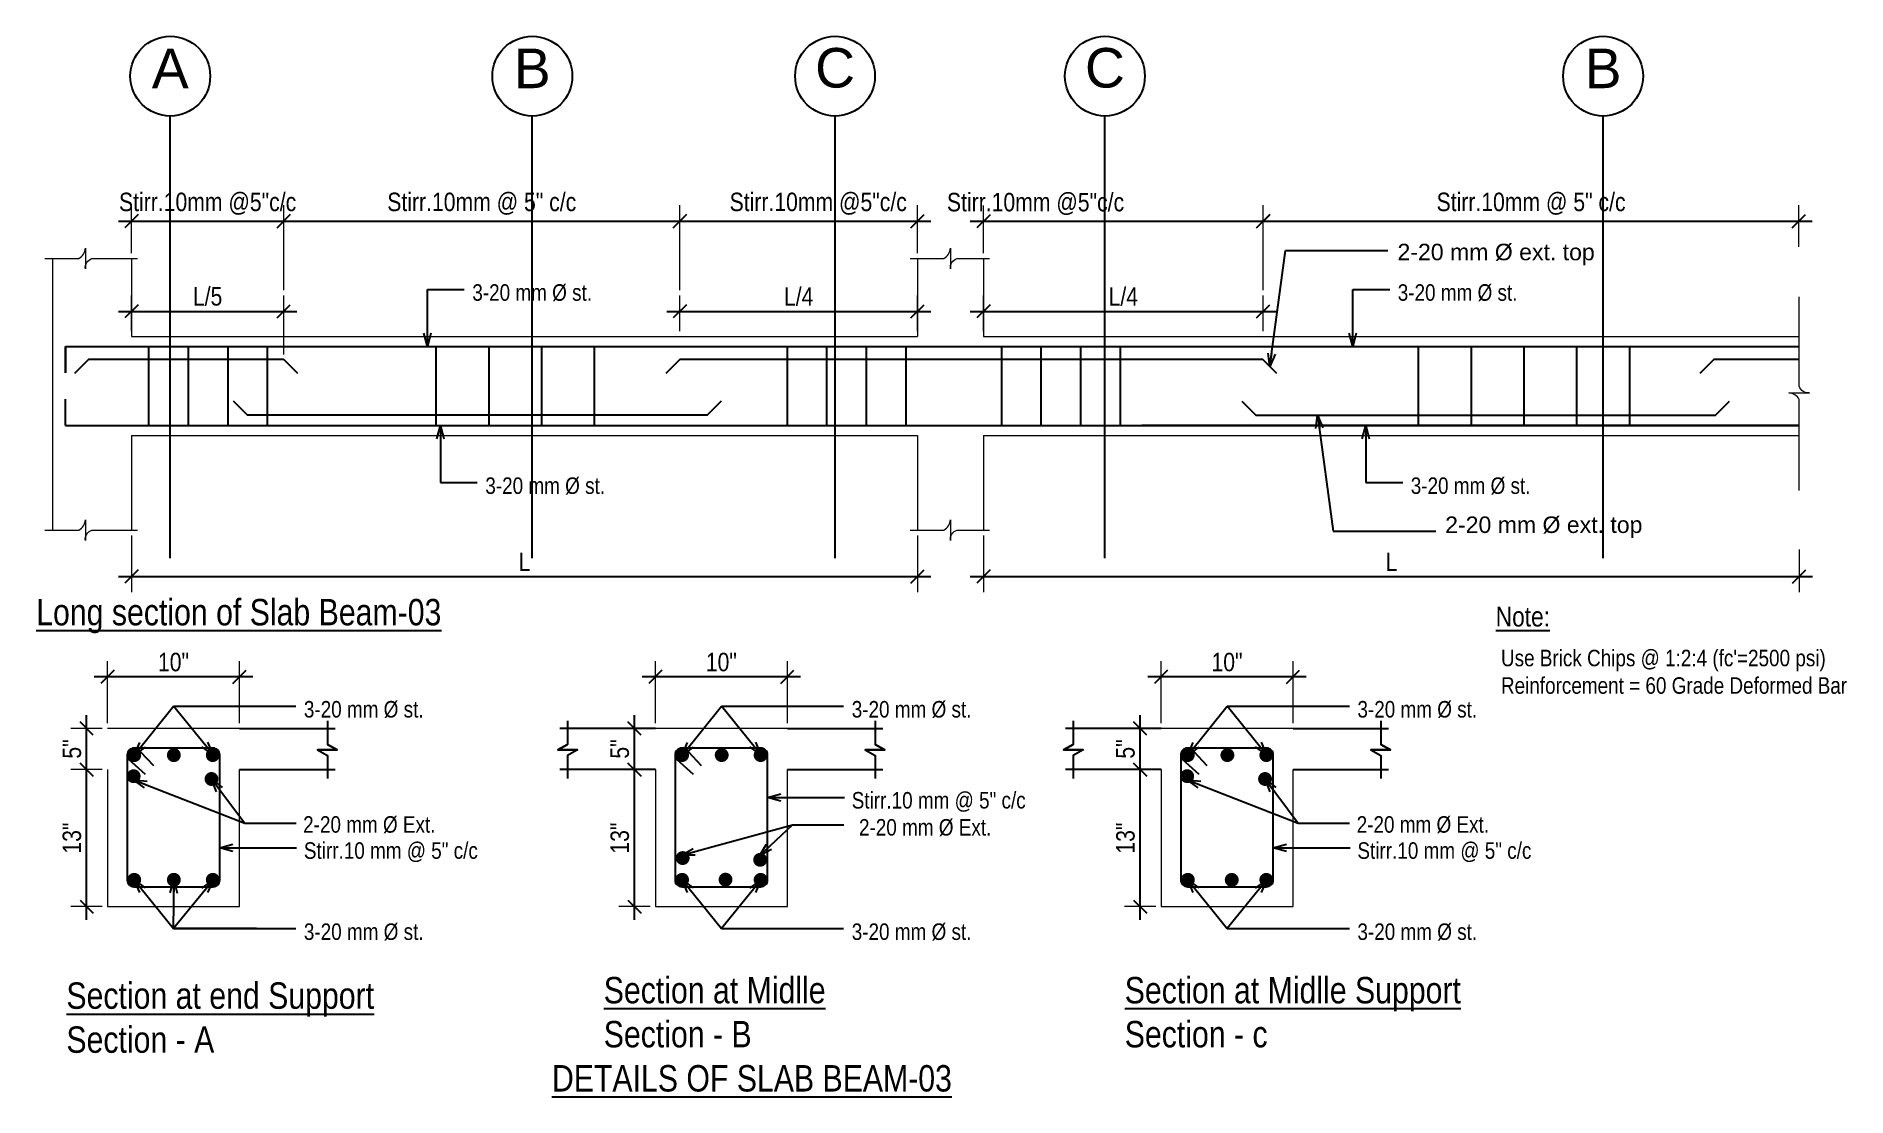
# Model space of a CAD drawing. Header units: inches. Extents: x -4010 to 65129, y -40138 to -1318.
# Drawn here: x 48578 to 48852.3, y -39686.4 to -39525.7 of the extents above; entities that cross this region are included whole.
import ezdxf

# ---------------------------------------------------------------- set-up
doc = ezdxf.new("R2010")
doc.units = ezdxf.units.IN
doc.header["$MEASUREMENT"] = 0
doc.header["$PDMODE"] = 99
for name, color, linetype in [('1-COMON', 23, 'Continuous'), ('Hatch', 3, 'Continuous'), ('Rod', 1, 'Continuous'), ('TEX', 7, 'Continuous')]:
    doc.layers.add(name, color=color, linetype=linetype)
doc.layers.add('DIM', color=7, linetype='Continuous', lineweight=15)
doc.layers.add('LINE', color=8, linetype='Continuous', lineweight=13)
doc.styles.add('R', font='arial.ttf')
doc.styles.get("Standard").update_dxf_attribs({"font": 'ARIALN.TTF'})
doc.styles.add('style0', font='swissel.ttf')
doc.dimstyles.new('_30', dxfattribs={"dimscale": 0.4, "dimtxt": 7, "dimasz": 5, "dimexe": 6, "dimexo": 2, "dimgap": 2, "dimtad": 1, "dimdec": 0, "dimzin": 3, "dimdsep": 46, "dimlunit": 3, "dimtxsty": 'Standard', "dimblk": 'OBLIQUE', "dimcen": 0, "dimdle": 5, "dimclrt": 7, "dimazin": 0, "dimtfac": 0.0375, "dimtdec": 0, "dimtofl": 0, "dimtmove": 0, "dimatfit": 3, "dimldrblk": 'OPEN30', "dimfxl": 6, "dimtvp": 0.8, "dimtolj": 1, "dimtzin": 0, "dimlwe": -1, "dimarcsym": 0})

msp = doc.modelspace()

# ---------------------------------------------------------------- texts
at = {"layer": 'TEX'}
for s, insert, char_height, attachment_point, style in [('A', (48598.299, -39533.575), 6, 8, 'R'), ('B', (48653.153, -39533.575), 6, 8, 'R'), ('C', (48699.031, -39533.575), 6, 8, 'R'), ('C', (48739.922, -39533.575), 6, 8, 'R'), ('B', (48815.405, -39533.575), 6, 8, 'R'), ('2-20 mm %%C ext. top', (48784.25, -39560.406), 2.5, 7, 'style0'), ('{\\fArial Narrow|b0|i0|c0|p34;3-20 mm %%C st.}', (48644.068, -39565.882), 2.5, 7, 'style0'), ('{\\fArial Narrow|b0|i0|c0|p34;3-20 mm %%C st.}', (48784.288, -39565.882), 2.5, 7, 'style0'), ('{\\fArial Narrow|b0|i0|c0|p34;3-20 mm %%C st.}', (48646.038, -39595.15), 2.5, 7, 'style0'), ('{\\fArial Narrow|b0|i0|c0|p34;3-20 mm %%C st.}', (48786.258, -39595.15), 2.5, 7, 'style0'), ('2-20 mm %%C ext. top', (48791.477, -39598.475), 2.5, 1, 'style0'), ("{\\fArial Narrow|b0|i0|c0|p34;Use Brick Chips @ 1:2:4 (fc'=2500 psi)\\PReinforcement = 60 Grade Deformed Bar}", (48799.928, -39625.374), 2.5, 7, 'style0'), ('{\\fArial Narrow|b0|i0|c0|p34;3-20 mm %%C st.}', (48618.544, -39629.031), 2.5, 7, 'style0'), ('{\\fArial Narrow|b0|i0|c0|p34;3-20 mm %%C st.}', (48701.556, -39629.031), 2.5, 7, 'style0'), ('{\\fArial Narrow|b0|i0|c0|p34;3-20 mm %%C st.}', (48778.179, -39629.031), 2.5, 7, 'style0'), ('{\\fArial Narrow|b0|i0|c0|p34;Stirr.10 mm @ 5" c/c}', (48701.556, -39643.231), 2.5, 7, 'style0'), ('{\\fArial Narrow|b0|i0|c0|p34;2-20 mm %%C Ext.}', (48618.434, -39646.484), 2.5, 7, 'style0'), ('{\\fArial Narrow|b0|i0|c0|p34;2-20 mm %%C Ext.}', (48702.656, -39646.919), 2.5, 7, 'style0'), ('{\\fArial Narrow|b0|i0|c0|p34;2-20 mm %%C Ext.}', (48778.068, -39646.484), 2.5, 7, 'style0'), ('{\\fArial Narrow|b0|i0|c0|p34;Stirr.10 mm @ 5" c/c}', (48618.544, -39650.849), 2.5, 7, 'style0'), ('{\\fArial Narrow|b0|i0|c0|p34;Stirr.10 mm @ 5" c/c}', (48778.179, -39650.849), 2.5, 7, 'style0'), ('{\\fArial Narrow|b0|i0|c0|p34;3-20 mm %%C st.}', (48618.544, -39662.735), 2.5, 7, 'style0'), ('{\\fArial Narrow|b0|i0|c0|p34;3-20 mm %%C st.}', (48701.556, -39662.735), 2.5, 7, 'style0'), ('{\\fArial Narrow|b0|i0|c0|p34;3-20 mm %%C st.}', (48778.179, -39662.735), 2.5, 7, 'style0')]:
    msp.add_mtext(s, dxfattribs=dict(at, insert=insert, char_height=char_height, attachment_point=attachment_point, style=style))
for s, insert, char_height, attachment_point in [('{\\LLong section of Slab Beam-03 }', (48577.989, -39610.973), 3.9998, 1), ('{\\LNote:}', (48799.139, -39615.187), 3, 7), ('{\\LSection at end Support \\P}Section - A', (48582.563, -39669.076), 3.9998, 1), ('{\\LSection at Midlle\\P}Section - B', (48663.98, -39668.252), 3.9998, 1), ('{\\LSection at Midlle} {\\LSupport\\P\\fArial Narrow|b0|i0|c0|p34;\\lSection - }c', (48742.922, -39668.252), 3.9998, 1), ('{\\LDETAILS OF SLAB BEAM-03}', (48656.136, -39681.609), 3.9998, 1)]:
    msp.add_mtext(s, dxfattribs=dict(at, insert=insert, char_height=char_height, attachment_point=attachment_point))

# ---------------------------------------------------------------- blocks, each defined once
blk = doc.blocks.new('_Oblique')
at = {"color": 0, "linetype": 'ByBlock', "lineweight": -2}
blk.add_line((-0.5, -0.5), (0.5, 0.5), dxfattribs=at)
blk = doc.blocks.new('_Open30')
at = {"color": 0, "linetype": 'ByBlock', "lineweight": -2}
for p, q in [((-1, 0.27), (0, 0)), ((0, 0), (-1, -0.27)), ((0, 0), (-1, 0))]:
    blk.add_line(p, q, dxfattribs=at)
blk = doc.blocks.new('*D1492')
at = {"layer": 'Defpoints', "color": 0}
for p in [(48845.06, -39553.72), (48845.06, -39558.43), (48763.91, -39565)]:
    blk.add_point(p, dxfattribs=at)
at = {"layer": 'DIM', "color": 0}
for p, q in [((48763.91, -39564.2), (48763.91, -39551.32)), ((48845.06, -39557.63), (48845.06, -39551.32))]:
    blk.add_line(p, q, dxfattribs=at)
at = {"layer": 'DIM', "color": 0, "lineweight": -2}
blk.add_line((48761.91, -39553.72), (48847.06, -39553.72), dxfattribs=at)
at = {"layer": 'DIM', "color": 0, "lineweight": -2, "xscale": 2, "yscale": 2, "zscale": 2, "rotation": 180}
blk.add_blockref('_Oblique', (48763.91, -39553.72), dxfattribs=at)
at = {"layer": 'DIM', "color": 0, "lineweight": -2, "xscale": 2, "yscale": 2, "zscale": 2}
blk.add_blockref('_Oblique', (48845.06, -39553.72), dxfattribs=at)
at = {"layer": 'DIM', "color": 7, "insert": (48804.49, -39551.09), "char_height": 2.8, "attachment_point": 5}
blk.add_mtext('\\A1;Stirr.10mm @ 5" c/c', dxfattribs=at)
blk = doc.blocks.new('*D1493')
at = {"layer": 'Defpoints', "color": 0}
for p in [(48711.52, -39553.72), (48711.52, -39559.38), (48675.52, -39565)]:
    blk.add_point(p, dxfattribs=at)
at = {"layer": 'DIM', "color": 0}
for p, q in [((48675.52, -39564.2), (48675.52, -39551.32)), ((48711.52, -39558.58), (48711.52, -39551.32))]:
    blk.add_line(p, q, dxfattribs=at)
at = {"layer": 'DIM', "color": 0, "lineweight": -2}
blk.add_line((48673.52, -39553.72), (48713.52, -39553.72), dxfattribs=at)
at = {"layer": 'DIM', "color": 0, "lineweight": -2, "xscale": 2, "yscale": 2, "zscale": 2, "rotation": 180}
blk.add_blockref('_Oblique', (48675.52, -39553.72), dxfattribs=at)
at = {"layer": 'DIM', "color": 0, "lineweight": -2, "xscale": 2, "yscale": 2, "zscale": 2}
blk.add_blockref('_Oblique', (48711.52, -39553.72), dxfattribs=at)
at = {"layer": 'DIM', "color": 7, "insert": (48696.48, -39551.09), "char_height": 2.8, "attachment_point": 5}
blk.add_mtext('\\A1;{\\C7;Stirr.10mm @5"c/c}', dxfattribs=at)
blk = doc.blocks.new('*D1494')
at = {"layer": 'Defpoints', "color": 0}
for p in [(48711.52, -39567.4), (48675.52, -39571.21), (48711.52, -39571.21)]:
    blk.add_point(p, dxfattribs=at)
at = {"layer": 'DIM', "color": 0}
for p, q in [((48675.52, -39570.41), (48675.52, -39565)), ((48711.52, -39570.41), (48711.52, -39565))]:
    blk.add_line(p, q, dxfattribs=at)
at = {"layer": 'DIM', "color": 0, "lineweight": -2}
blk.add_line((48673.52, -39567.4), (48713.52, -39567.4), dxfattribs=at)
at = {"layer": 'DIM', "color": 0, "lineweight": -2, "xscale": 2, "yscale": 2, "zscale": 2, "rotation": 180}
blk.add_blockref('_Oblique', (48675.52, -39567.4), dxfattribs=at)
at = {"layer": 'DIM', "color": 0, "lineweight": -2, "xscale": 2, "yscale": 2, "zscale": 2}
blk.add_blockref('_Oblique', (48711.52, -39567.4), dxfattribs=at)
at = {"layer": 'DIM', "color": 7, "insert": (48693.52, -39565.15), "char_height": 2.8, "attachment_point": 5}
blk.add_mtext('\\A1;{\\C7;L/4}', dxfattribs=at)
blk = doc.blocks.new('*D1495')
at = {"layer": 'Defpoints', "color": 0}
for p in [(48675.52, -39553.72), (48615.49, -39564.99), (48675.52, -39565)]:
    blk.add_point(p, dxfattribs=at)
at = {"layer": 'DIM', "color": 0}
for p, q in [((48615.49, -39564.19), (48615.49, -39551.32)), ((48675.52, -39564.2), (48675.52, -39551.32))]:
    blk.add_line(p, q, dxfattribs=at)
at = {"layer": 'DIM', "color": 0, "lineweight": -2}
blk.add_line((48613.49, -39553.72), (48677.52, -39553.72), dxfattribs=at)
at = {"layer": 'DIM', "color": 0, "lineweight": -2, "xscale": 2, "yscale": 2, "zscale": 2, "rotation": 180}
blk.add_blockref('_Oblique', (48615.49, -39553.72), dxfattribs=at)
at = {"layer": 'DIM', "color": 0, "lineweight": -2, "xscale": 2, "yscale": 2, "zscale": 2}
blk.add_blockref('_Oblique', (48675.52, -39553.72), dxfattribs=at)
at = {"layer": 'DIM', "color": 7, "insert": (48645.5, -39551.09), "char_height": 2.8, "attachment_point": 5}
blk.add_mtext('\\A1;Stirr.10mm @ 5" c/c', dxfattribs=at)
blk = doc.blocks.new('*D1496')
at = {"layer": 'Defpoints', "color": 0}
for p in [(48615.49, -39553.72), (48592.44, -39559.38), (48615.49, -39564.99)]:
    blk.add_point(p, dxfattribs=at)
at = {"layer": 'DIM', "color": 0}
for p, q in [((48592.44, -39558.58), (48592.44, -39551.32)), ((48615.49, -39564.19), (48615.49, -39551.32))]:
    blk.add_line(p, q, dxfattribs=at)
at = {"layer": 'DIM', "color": 0, "lineweight": -2}
blk.add_line((48590.44, -39553.72), (48617.49, -39553.72), dxfattribs=at)
at = {"layer": 'DIM', "color": 0, "lineweight": -2, "xscale": 2, "yscale": 2, "zscale": 2, "rotation": 180}
blk.add_blockref('_Oblique', (48592.44, -39553.72), dxfattribs=at)
at = {"layer": 'DIM', "color": 0, "lineweight": -2, "xscale": 2, "yscale": 2, "zscale": 2}
blk.add_blockref('_Oblique', (48615.49, -39553.72), dxfattribs=at)
at = {"layer": 'DIM', "color": 7, "insert": (48603.96, -39551.09), "char_height": 2.8, "attachment_point": 5}
blk.add_mtext('\\A1;{\\C7;Stirr.10mm @5"c/c}', dxfattribs=at)
blk = doc.blocks.new('*D1497')
at = {"layer": 'Defpoints', "color": 0}
for p in [(48763.91, -39553.75), (48721.52, -39559.38), (48763.91, -39565)]:
    blk.add_point(p, dxfattribs=at)
at = {"layer": 'DIM', "color": 0}
for p, q in [((48721.52, -39558.58), (48721.52, -39551.35)), ((48763.91, -39564.2), (48763.91, -39551.35))]:
    blk.add_line(p, q, dxfattribs=at)
at = {"layer": 'DIM', "color": 0, "lineweight": -2}
blk.add_line((48719.52, -39553.75), (48765.91, -39553.75), dxfattribs=at)
at = {"layer": 'DIM', "color": 0, "lineweight": -2, "xscale": 2, "yscale": 2, "zscale": 2, "rotation": 180}
blk.add_blockref('_Oblique', (48721.52, -39553.75), dxfattribs=at)
at = {"layer": 'DIM', "color": 0, "lineweight": -2, "xscale": 2, "yscale": 2, "zscale": 2}
blk.add_blockref('_Oblique', (48763.91, -39553.75), dxfattribs=at)
at = {"layer": 'DIM', "color": 7, "insert": (48729.41, -39551.12), "char_height": 2.8, "attachment_point": 5}
blk.add_mtext('\\A1;{\\C7;Stirr.10mm @5"c/c}', dxfattribs=at)
blk = doc.blocks.new('*D1498')
at = {"layer": 'Defpoints', "color": 0}
for p in [(48763.91, -39567.4), (48721.52, -39571.21), (48763.91, -39571.21)]:
    blk.add_point(p, dxfattribs=at)
at = {"layer": 'DIM', "color": 0}
for p, q in [((48721.52, -39570.41), (48721.52, -39565)), ((48763.91, -39570.41), (48763.91, -39565))]:
    blk.add_line(p, q, dxfattribs=at)
at = {"layer": 'DIM', "color": 0, "lineweight": -2}
blk.add_line((48719.52, -39567.4), (48765.91, -39567.4), dxfattribs=at)
at = {"layer": 'DIM', "color": 0, "lineweight": -2, "xscale": 2, "yscale": 2, "zscale": 2, "rotation": 180}
blk.add_blockref('_Oblique', (48721.52, -39567.4), dxfattribs=at)
at = {"layer": 'DIM', "color": 0, "lineweight": -2, "xscale": 2, "yscale": 2, "zscale": 2}
blk.add_blockref('_Oblique', (48763.91, -39567.4), dxfattribs=at)
at = {"layer": 'DIM', "color": 7, "insert": (48742.71, -39565.15), "char_height": 2.8, "attachment_point": 5}
blk.add_mtext('\\A1;{\\C7;L/4}', dxfattribs=at)
blk = doc.blocks.new('*D1499')
at = {"layer": 'Defpoints', "color": 0}
for p in [(48671.8, -39622.78), (48671.8, -39630.59), (48691.8, -39630.59)]:
    blk.add_point(p, dxfattribs=at)
at = {"layer": 'DIM', "color": 0, "lineweight": -2}
blk.add_line((48693.8, -39622.78), (48669.8, -39622.78), dxfattribs=at)
at = {"layer": 'DIM', "color": 0}
for p, q in [((48671.8, -39629.79), (48671.8, -39620.38)), ((48691.8, -39629.79), (48691.8, -39620.38))]:
    blk.add_line(p, q, dxfattribs=at)
at = {"layer": 'DIM', "color": 0, "lineweight": -2, "xscale": 2, "yscale": 2, "zscale": 2, "rotation": 180}
blk.add_blockref('_Oblique', (48671.8, -39622.78), dxfattribs=at)
at = {"layer": 'DIM', "color": 0, "lineweight": -2, "xscale": 2, "yscale": 2, "zscale": 2}
blk.add_blockref('_Oblique', (48691.8, -39622.78), dxfattribs=at)
at = {"layer": 'DIM', "color": 7, "insert": (48681.8, -39620.55), "char_height": 2.8, "attachment_point": 5}
blk.add_mtext('\\A1;{\\C7;10"}', dxfattribs=at)
blk = doc.blocks.new('*D1500')
at = {"layer": 'Defpoints', "color": 0}
for p in [(48588.79, -39622.78), (48588.79, -39630.59), (48608.79, -39630.59)]:
    blk.add_point(p, dxfattribs=at)
at = {"layer": 'DIM', "color": 0, "lineweight": -2}
blk.add_line((48610.79, -39622.78), (48586.79, -39622.78), dxfattribs=at)
at = {"layer": 'DIM', "color": 0}
for p, q in [((48588.79, -39629.79), (48588.79, -39620.38)), ((48608.79, -39629.79), (48608.79, -39620.38))]:
    blk.add_line(p, q, dxfattribs=at)
at = {"layer": 'DIM', "color": 0, "lineweight": -2, "xscale": 2, "yscale": 2, "zscale": 2, "rotation": 180}
blk.add_blockref('_Oblique', (48588.79, -39622.78), dxfattribs=at)
at = {"layer": 'DIM', "color": 0, "lineweight": -2, "xscale": 2, "yscale": 2, "zscale": 2}
blk.add_blockref('_Oblique', (48608.79, -39622.78), dxfattribs=at)
at = {"layer": 'DIM', "color": 7, "insert": (48598.79, -39620.55), "char_height": 2.8, "attachment_point": 5}
blk.add_mtext('\\A1;{\\C7;10"}', dxfattribs=at)
blk = doc.blocks.new('*D1501')
at = {"layer": 'Defpoints', "color": 0}
for p in [(48592.44, -39600.54), (48711.52, -39600.54), (48711.52, -39607.56)]:
    blk.add_point(p, dxfattribs=at)
at = {"layer": 'DIM', "color": 0}
for p, q in [((48592.44, -39601.34), (48592.44, -39609.96)), ((48711.52, -39601.34), (48711.52, -39609.96))]:
    blk.add_line(p, q, dxfattribs=at)
at = {"layer": 'DIM', "color": 0, "lineweight": -2}
blk.add_line((48590.44, -39607.56), (48713.52, -39607.56), dxfattribs=at)
at = {"layer": 'DIM', "color": 0, "lineweight": -2, "xscale": 2, "yscale": 2, "zscale": 2, "rotation": 180}
blk.add_blockref('_Oblique', (48592.44, -39607.56), dxfattribs=at)
at = {"layer": 'DIM', "color": 0, "lineweight": -2, "xscale": 2, "yscale": 2, "zscale": 2}
blk.add_blockref('_Oblique', (48711.52, -39607.56), dxfattribs=at)
at = {"layer": 'DIM', "color": 7, "insert": (48651.98, -39605.36), "char_height": 2.8, "attachment_point": 5}
blk.add_mtext('\\A1;{\\C7;L}', dxfattribs=at)
blk = doc.blocks.new('*D1502')
at = {"layer": 'Defpoints', "color": 0}
for p in [(48721.52, -39600.54), (48845.12, -39602.66), (48845.12, -39607.56)]:
    blk.add_point(p, dxfattribs=at)
at = {"layer": 'DIM', "color": 0}
for p, q in [((48721.52, -39601.34), (48721.52, -39609.96)), ((48845.12, -39603.46), (48845.12, -39609.96))]:
    blk.add_line(p, q, dxfattribs=at)
at = {"layer": 'DIM', "color": 0, "lineweight": -2}
blk.add_line((48719.52, -39607.56), (48847.12, -39607.56), dxfattribs=at)
at = {"layer": 'DIM', "color": 0, "lineweight": -2, "xscale": 2, "yscale": 2, "zscale": 2, "rotation": 180}
blk.add_blockref('_Oblique', (48721.52, -39607.56), dxfattribs=at)
at = {"layer": 'DIM', "color": 0, "lineweight": -2, "xscale": 2, "yscale": 2, "zscale": 2}
blk.add_blockref('_Oblique', (48845.12, -39607.56), dxfattribs=at)
at = {"layer": 'DIM', "color": 7, "insert": (48783.32, -39605.36), "char_height": 2.8, "attachment_point": 5}
blk.add_mtext('\\A1;{\\C7;L}', dxfattribs=at)
blk = doc.blocks.new('*D1503')
at = {"layer": 'Defpoints', "color": 0}
for p in [(48615.49, -39567.39), (48592.44, -39571.21), (48615.49, -39574.71)]:
    blk.add_point(p, dxfattribs=at)
at = {"layer": 'DIM', "color": 0}
for p, q in [((48592.44, -39570.41), (48592.44, -39564.99)), ((48615.49, -39573.91), (48615.49, -39564.99))]:
    blk.add_line(p, q, dxfattribs=at)
at = {"layer": 'DIM', "color": 0, "lineweight": -2}
blk.add_line((48590.44, -39567.39), (48617.49, -39567.39), dxfattribs=at)
at = {"layer": 'DIM', "color": 0, "lineweight": -2, "xscale": 2, "yscale": 2, "zscale": 2, "rotation": 180}
blk.add_blockref('_Oblique', (48592.44, -39567.39), dxfattribs=at)
at = {"layer": 'DIM', "color": 0, "lineweight": -2, "xscale": 2, "yscale": 2, "zscale": 2}
blk.add_blockref('_Oblique', (48615.49, -39567.39), dxfattribs=at)
at = {"layer": 'DIM', "color": 7, "insert": (48603.96, -39565.14), "char_height": 2.8, "attachment_point": 5}
blk.add_mtext('\\A1;{\\C7;L/5}', dxfattribs=at)
blk = doc.blocks.new('*D1504')
at = {"layer": 'Defpoints', "color": 0}
for p in [(48585.63, -39636.84), (48588.79, -39636.84), (48588.79, -39657.59)]:
    blk.add_point(p, dxfattribs=at)
at = {"layer": 'DIM', "color": 0, "lineweight": -2}
blk.add_line((48585.63, -39659.59), (48585.63, -39634.84), dxfattribs=at)
at = {"layer": 'DIM', "color": 0}
for p, q in [((48587.99, -39636.84), (48583.23, -39636.84)), ((48587.99, -39657.59), (48583.23, -39657.59))]:
    blk.add_line(p, q, dxfattribs=at)
at = {"layer": 'DIM', "color": 0, "lineweight": -2, "xscale": 2, "yscale": 2, "zscale": 2}
for p, rotation in [((48585.63, -39636.84), 90), ((48585.63, -39657.59), 270)]:
    blk.add_blockref('_Oblique', p, dxfattribs=dict(at, rotation=rotation))
at = {"layer": 'DIM', "color": 7, "insert": (48583.4, -39647.21), "char_height": 2.8, "attachment_point": 5, "rotation": 90}
blk.add_mtext('\\A1;13"', dxfattribs=at)
blk = doc.blocks.new('*D1505')
at = {"layer": 'Defpoints', "color": 0}
for p in [(48585.63, -39630.59), (48588.79, -39630.59), (48588.79, -39636.84)]:
    blk.add_point(p, dxfattribs=at)
at = {"layer": 'DIM', "color": 0}
for p, q in [((48587.99, -39630.59), (48583.23, -39630.59)), ((48587.99, -39636.84), (48583.23, -39636.84))]:
    blk.add_line(p, q, dxfattribs=at)
at = {"layer": 'DIM', "color": 0, "lineweight": -2}
blk.add_line((48585.63, -39638.84), (48585.63, -39628.59), dxfattribs=at)
at = {"layer": 'DIM', "color": 0, "lineweight": -2, "xscale": 2, "yscale": 2, "zscale": 2}
for p, rotation in [((48585.63, -39630.59), 90), ((48585.63, -39636.84), 270)]:
    blk.add_blockref('_Oblique', p, dxfattribs=dict(at, rotation=rotation))
at = {"layer": 'DIM', "color": 7, "insert": (48583.41, -39633.71), "char_height": 2.8, "attachment_point": 5, "rotation": 90}
blk.add_mtext('\\A1;{\\C7;5"}', dxfattribs=at)
blk = doc.blocks.new('*D1506')
at = {"layer": 'Defpoints', "color": 0}
for p in [(48668.65, -39636.84), (48671.8, -39636.84), (48671.8, -39657.59)]:
    blk.add_point(p, dxfattribs=at)
at = {"layer": 'DIM', "color": 0, "lineweight": -2}
blk.add_line((48668.65, -39659.59), (48668.65, -39634.84), dxfattribs=at)
at = {"layer": 'DIM', "color": 0}
for p, q in [((48671, -39636.84), (48666.25, -39636.84)), ((48671, -39657.59), (48666.25, -39657.59))]:
    blk.add_line(p, q, dxfattribs=at)
at = {"layer": 'DIM', "color": 0, "lineweight": -2, "xscale": 2, "yscale": 2, "zscale": 2}
for p, rotation in [((48668.65, -39636.84), 90), ((48668.65, -39657.59), 270)]:
    blk.add_blockref('_Oblique', p, dxfattribs=dict(at, rotation=rotation))
at = {"layer": 'DIM', "color": 7, "insert": (48666.42, -39647.21), "char_height": 2.8, "attachment_point": 5, "rotation": 90}
blk.add_mtext('\\A1;13"', dxfattribs=at)
blk = doc.blocks.new('*D1525')
at = {"layer": 'Defpoints', "color": 0}
for p in [(48668.65, -39630.59), (48671.8, -39630.59), (48671.8, -39636.84)]:
    blk.add_point(p, dxfattribs=at)
at = {"layer": 'DIM', "color": 0}
for p, q in [((48671, -39630.59), (48666.25, -39630.59)), ((48671, -39636.84), (48666.25, -39636.84))]:
    blk.add_line(p, q, dxfattribs=at)
at = {"layer": 'DIM', "color": 0, "lineweight": -2}
blk.add_line((48668.65, -39638.84), (48668.65, -39628.59), dxfattribs=at)
at = {"layer": 'DIM', "color": 0, "lineweight": -2, "xscale": 2, "yscale": 2, "zscale": 2}
for p, rotation in [((48668.65, -39630.59), 90), ((48668.65, -39636.84), 270)]:
    blk.add_blockref('_Oblique', p, dxfattribs=dict(at, rotation=rotation))
at = {"layer": 'DIM', "color": 7, "insert": (48666.42, -39633.71), "char_height": 2.8, "attachment_point": 5, "rotation": 90}
blk.add_mtext('\\A1;{\\C7;5"}', dxfattribs=at)
blk = doc.blocks.new('*D1507')
at = {"layer": 'Defpoints', "color": 0}
for p in [(48748.42, -39622.78), (48748.42, -39630.59), (48768.42, -39630.59)]:
    blk.add_point(p, dxfattribs=at)
at = {"layer": 'DIM', "color": 0, "lineweight": -2}
blk.add_line((48770.42, -39622.78), (48746.42, -39622.78), dxfattribs=at)
at = {"layer": 'DIM', "color": 0}
for p, q in [((48748.42, -39629.79), (48748.42, -39620.38)), ((48768.42, -39629.79), (48768.42, -39620.38))]:
    blk.add_line(p, q, dxfattribs=at)
at = {"layer": 'DIM', "color": 0, "lineweight": -2, "xscale": 2, "yscale": 2, "zscale": 2, "rotation": 180}
blk.add_blockref('_Oblique', (48748.42, -39622.78), dxfattribs=at)
at = {"layer": 'DIM', "color": 0, "lineweight": -2, "xscale": 2, "yscale": 2, "zscale": 2}
blk.add_blockref('_Oblique', (48768.42, -39622.78), dxfattribs=at)
at = {"layer": 'DIM', "color": 7, "insert": (48758.42, -39620.55), "char_height": 2.8, "attachment_point": 5}
blk.add_mtext('\\A1;{\\C7;10"}', dxfattribs=at)
blk = doc.blocks.new('*D1508')
at = {"layer": 'Defpoints', "color": 0}
for p in [(48745.27, -39636.84), (48748.42, -39636.84), (48748.42, -39657.59)]:
    blk.add_point(p, dxfattribs=at)
at = {"layer": 'DIM', "color": 0, "lineweight": -2}
blk.add_line((48745.27, -39659.59), (48745.27, -39634.84), dxfattribs=at)
at = {"layer": 'DIM', "color": 0}
for p, q in [((48747.62, -39636.84), (48742.87, -39636.84)), ((48747.62, -39657.59), (48742.87, -39657.59))]:
    blk.add_line(p, q, dxfattribs=at)
at = {"layer": 'DIM', "color": 0, "lineweight": -2, "xscale": 2, "yscale": 2, "zscale": 2}
for p, rotation in [((48745.27, -39636.84), 90), ((48745.27, -39657.59), 270)]:
    blk.add_blockref('_Oblique', p, dxfattribs=dict(at, rotation=rotation))
at = {"layer": 'DIM', "color": 7, "insert": (48743.04, -39647.21), "char_height": 2.8, "attachment_point": 5, "rotation": 90}
blk.add_mtext('\\A1;13"', dxfattribs=at)
blk = doc.blocks.new('*D1526')
at = {"layer": 'Defpoints', "color": 0}
for p in [(48745.27, -39630.59), (48748.42, -39630.59), (48748.42, -39636.84)]:
    blk.add_point(p, dxfattribs=at)
at = {"layer": 'DIM', "color": 0}
for p, q in [((48747.62, -39630.59), (48742.87, -39630.59)), ((48747.62, -39636.84), (48742.87, -39636.84))]:
    blk.add_line(p, q, dxfattribs=at)
at = {"layer": 'DIM', "color": 0, "lineweight": -2}
blk.add_line((48745.27, -39638.84), (48745.27, -39628.59), dxfattribs=at)
at = {"layer": 'DIM', "color": 0, "lineweight": -2, "xscale": 2, "yscale": 2, "zscale": 2}
for p, rotation in [((48745.27, -39630.59), 90), ((48745.27, -39636.84), 270)]:
    blk.add_blockref('_Oblique', p, dxfattribs=dict(at, rotation=rotation))
at = {"layer": 'DIM', "color": 7, "insert": (48743.04, -39633.71), "char_height": 2.8, "attachment_point": 5, "rotation": 90}
blk.add_mtext('\\A1;{\\C7;5"}', dxfattribs=at)

# ---------------------------------------------------------------- dimensions: what is measured, and where the dimension line sits
at = {"layer": 'DIM'}
for base, p1, p2, angle, text, picture, middle in [((48675.516, -39553.722), (48615.487, -39564.991), (48675.516, -39564.996), 180, 'Stirr.10mm @ 5" c/c', '*D1495', (48645.501, -39551.086)), ((48845.057, -39553.722), (48763.913, -39564.996), (48845.057, -39558.426), 180, 'Stirr.10mm @ 5" c/c', '*D1492', (48804.485, -39551.086)), ((48585.634, -39630.585), (48588.79, -39636.835), (48588.79, -39630.585), 90, '{\\C7;5"}', '*D1505', (48583.41, -39633.71)), ((48668.646, -39630.585), (48671.802, -39636.835), (48671.802, -39630.585), 90, '{\\C7;5"}', '*D1525', (48666.423, -39633.71)), ((48745.269, -39630.585), (48748.425, -39636.835), (48748.425, -39630.585), 90, '{\\C7;5"}', '*D1526', (48743.045, -39633.71)), ((48585.634, -39636.835), (48588.79, -39657.585), (48588.79, -39636.835), 90, '13"', '*D1504', (48583.405, -39647.21)), ((48668.646, -39636.835), (48671.802, -39657.585), (48671.802, -39636.835), 90, '13"', '*D1506', (48666.417, -39647.21)), ((48745.269, -39636.835), (48748.425, -39657.585), (48748.425, -39636.835), 90, '13"', '*D1508', (48743.039, -39647.21))]:
    dim = msp.add_linear_dim(base=base, p1=p1, p2=p2, angle=angle, text=text, dimstyle='_30', dxfattribs=at)
    dim.commit()
    dim.dimension.update_dxf_attribs({"geometry": picture, "text_midpoint": middle})
for base, p1, p2, picture, middle in [((48615.487, -39553.722), (48592.439, -39559.38), (48615.487, -39564.991), '*D1496', (48603.963, -39553.722)), ((48711.516, -39553.722), (48675.516, -39564.996), (48711.516, -39559.38), '*D1493', (48696.48, -39553.722)), ((48763.913, -39553.753), (48721.516, -39559.38), (48763.913, -39564.996), '*D1497', (48729.413, -39553.753))]:
    dim = msp.add_linear_dim(base=base, p1=p1, p2=p2, angle=180, text='{\\C7;Stirr.10mm @5"c/c}', dimstyle='_30', dxfattribs=at)
    dim.commit()
    dim.dimension.update_dxf_attribs({"geometry": picture, "text_midpoint": middle, "dimtype": 160})
for base, p1, p2, text, picture, middle in [((48615.487, -39567.391), (48592.439, -39571.212), (48615.487, -39574.712), '{\\C7;L/5}', '*D1503', (48603.963, -39565.143)), ((48711.516, -39567.396), (48675.516, -39571.212), (48711.516, -39571.212), '{\\C7;L/4}', '*D1494', (48693.516, -39565.149)), ((48763.913, -39567.396), (48721.516, -39571.212), (48763.913, -39571.212), '{\\C7;L/4}', '*D1498', (48742.715, -39565.149)), ((48711.516, -39607.558), (48592.439, -39600.537), (48711.516, -39600.537), '{\\C7;L}', '*D1501', (48651.978, -39605.358)), ((48845.125, -39607.558), (48721.516, -39600.537), (48845.125, -39602.656), '{\\C7;L}', '*D1502', (48783.32, -39605.358)), ((48588.79, -39622.78), (48608.79, -39630.585), (48588.79, -39630.585), '{\\C7;10"}', '*D1500', (48598.79, -39620.55)), ((48671.802, -39622.78), (48691.802, -39630.585), (48671.802, -39630.585), '{\\C7;10"}', '*D1499', (48681.802, -39620.55)), ((48748.425, -39622.78), (48768.425, -39630.585), (48748.425, -39630.585), '{\\C7;10"}', '*D1507', (48758.425, -39620.55))]:
    dim = msp.add_linear_dim(base=base, p1=p1, p2=p2, text=text, dimstyle='_30', dxfattribs=at)
    dim.commit()
    dim.dimension.update_dxf_attribs({"geometry": picture, "text_midpoint": middle})

# ---------------------------------------------------------------- linework, layer by layer
at = {"layer": '1-COMON'}
for p, q in [((48608.79, -39630.585), (48623.278, -39630.585)), ((48671.802, -39630.585), (48657.315, -39630.585)), ((48691.802, -39630.585), (48706.29, -39630.585)), ((48748.425, -39630.585), (48733.937, -39630.585)), ((48768.425, -39630.585), (48782.913, -39630.585)), ((48623.572, -39633.826), (48622.108, -39633.011)), ((48657.021, -39633.826), (48658.484, -39633.011)), ((48706.584, -39633.826), (48705.121, -39633.011)), ((48733.643, -39633.826), (48735.107, -39633.011)), ((48783.206, -39633.826), (48781.743, -39633.011)), ((48620.602, -39633.826), (48623.572, -39633.826)), ((48620.602, -39633.826), (48622.108, -39634.694)), ((48659.991, -39633.826), (48657.021, -39633.826)), ((48659.991, -39633.826), (48658.484, -39634.694)), ((48703.614, -39633.826), (48706.584, -39633.826)), ((48703.614, -39633.826), (48705.121, -39634.694)), ((48736.613, -39633.826), (48733.643, -39633.826)), ((48736.613, -39633.826), (48735.107, -39634.694)), ((48780.236, -39633.826), (48783.206, -39633.826)), ((48780.236, -39633.826), (48781.743, -39634.694)), ((48608.79, -39636.835), (48623.278, -39636.835)), ((48671.802, -39636.835), (48657.315, -39636.835)), ((48691.802, -39636.835), (48706.29, -39636.835)), ((48748.425, -39636.835), (48733.937, -39636.835)), ((48768.425, -39636.835), (48782.913, -39636.835))]:
    msp.add_line(p, q, dxfattribs=at)
for points in [[(48622.108, -39629.457), (48622.108, -39633.011), (48623.572, -39633.826), (48620.602, -39633.826), (48622.108, -39634.694), (48622.108, -39638.196)], [(48658.484, -39629.457), (48658.484, -39633.011), (48657.021, -39633.826), (48659.991, -39633.826), (48658.484, -39634.694), (48658.484, -39638.196)], [(48705.121, -39629.457), (48705.121, -39633.011), (48706.584, -39633.826), (48703.614, -39633.826), (48705.121, -39634.694), (48705.121, -39638.196)], [(48735.107, -39629.457), (48735.107, -39633.011), (48733.643, -39633.826), (48736.613, -39633.826), (48735.107, -39634.694), (48735.107, -39638.196)], [(48781.743, -39629.457), (48781.743, -39633.011), (48783.206, -39633.826), (48780.236, -39633.826), (48781.743, -39634.694), (48781.743, -39638.196)]]:
    msp.add_lwpolyline(points, dxfattribs=at)
at = {"layer": 'Hatch'}
for p, q in [((48598.299, -39604.784), (48598.299, -39537.802)), ((48653.153, -39604.784), (48653.153, -39537.802)), ((48699.031, -39604.784), (48699.031, -39537.802)), ((48739.922, -39604.784), (48739.922, -39537.802)), ((48815.405, -39604.784), (48815.405, -39537.802))]:
    msp.add_line(p, q, dxfattribs=at)
for centre in [(48598.299, -39531.752), (48653.153, -39531.752), (48699.031, -39531.752), (48739.922, -39531.752), (48815.405, -39531.752)]:
    msp.add_circle(centre, 6.051, dxfattribs=at)
at = {"layer": 'LINE'}
for p, q in [((48580.439, -39559.38), (48580.439, -39600.537)), ((48592.439, -39559.38), (48592.439, -39571.212)), ((48711.516, -39559.38), (48711.516, -39571.212)), ((48711.516, -39559.38), (48711.516, -39571.212)), ((48721.516, -39559.38), (48721.516, -39571.212)), ((48592.439, -39571.212), (48711.516, -39571.212)), ((48721.516, -39571.212), (48845.125, -39571.212)), ((48592.439, -39586.212), (48592.439, -39600.537)), ((48592.439, -39586.212), (48711.516, -39586.212)), ((48711.516, -39586.212), (48711.516, -39600.537)), ((48711.516, -39586.212), (48711.516, -39600.537)), ((48721.516, -39586.212), (48721.516, -39600.537)), ((48721.516, -39586.212), (48845.125, -39586.212))]:
    msp.add_line(p, q, dxfattribs=at)
for points in [[(48579.274, -39559.38), (48584.439, -39559.38, 0.2516591), (48585.439, -39557.811), (48585.439, -39560.948, -0.3614804), (48586.439, -39559.38), (48593.346, -39559.38)], [(48710.398, -39559.38), (48715.513, -39559.38, 0.2516591), (48716.513, -39557.811), (48716.513, -39560.948, -0.3614804), (48717.513, -39559.38), (48722.421, -39559.38)], [(48845.125, -39594.555), (48845.125, -39580.753, 0.2516591), (48843.557, -39579.753), (48846.693, -39579.753, -0.3614804), (48845.125, -39578.753), (48845.125, -39565.17)], [(48579.274, -39600.537), (48584.439, -39600.537, 0.2516591), (48585.439, -39598.969), (48585.439, -39602.105, -0.3614804), (48586.439, -39600.537), (48593.346, -39600.537)], [(48710.398, -39600.537), (48715.513, -39600.537, 0.2516591), (48716.513, -39598.969), (48716.513, -39602.105, -0.3614804), (48717.513, -39600.537), (48722.421, -39600.537)]]:
    msp.add_lwpolyline(points, format="xyb", dxfattribs=at)
for points in [[(48608.79, -39630.585), (48588.79, -39630.585)], [(48691.802, -39630.585), (48671.802, -39630.585)], [(48768.425, -39630.585), (48748.425, -39630.585)], [(48588.79, -39636.835), (48588.79, -39657.585), (48608.79, -39657.585), (48608.79, -39636.835)], [(48671.802, -39636.835), (48671.802, -39657.585), (48691.802, -39657.585), (48691.802, -39636.835)], [(48748.425, -39636.835), (48748.425, -39657.585), (48768.425, -39657.585), (48768.425, -39636.835)]]:
    msp.add_lwpolyline(points, dxfattribs=at)
at = {"layer": 'Rod'}
for p, q in [((48582.439, -39572.712), (48582.439, -39576.712)), ((48582.439, -39576.712), (48582.439, -39572.712)), ((48582.439, -39572.712), (48845.125, -39572.712)), ((48595.006, -39572.712), (48595.006, -39584.712)), ((48601.006, -39572.712), (48601.006, -39584.712)), ((48607.006, -39572.712), (48607.006, -39584.712)), ((48613.006, -39572.712), (48613.006, -39584.712)), ((48638.548, -39572.712), (48638.548, -39584.712)), ((48646.548, -39572.712), (48646.548, -39584.712)), ((48654.548, -39572.712), (48654.548, -39584.712)), ((48662.548, -39572.712), (48662.548, -39584.712)), ((48691.756, -39572.712), (48691.756, -39584.712)), ((48697.756, -39572.712), (48697.756, -39584.712)), ((48703.756, -39572.712), (48703.756, -39584.712)), ((48709.756, -39572.712), (48709.756, -39584.712)), ((48724.232, -39572.712), (48724.232, -39584.712)), ((48730.232, -39572.712), (48730.232, -39584.712)), ((48736.232, -39572.712), (48736.232, -39584.712)), ((48742.232, -39572.712), (48742.232, -39584.712)), ((48787.393, -39572.712), (48787.393, -39584.712)), ((48795.393, -39572.712), (48795.393, -39584.712)), ((48803.393, -39572.712), (48803.393, -39584.712)), ((48811.393, -39572.712), (48811.393, -39584.712)), ((48819.393, -39572.712), (48819.393, -39584.712)), ((48582.439, -39584.712), (48582.439, -39580.712)), ((48582.439, -39584.712), (48582.439, -39580.712)), ((48582.439, -39584.712), (48845.125, -39584.712))]:
    msp.add_line(p, q, dxfattribs=at)
for points in [[(48617.608, -39576.834), (48615.487, -39574.712), (48585.919, -39574.712), (48583.798, -39576.834)], [(48765.982, -39576.834), (48763.86, -39574.712), (48675.516, -39574.712), (48673.395, -39576.834)], [(48845.125, -39574.712), (48832.2, -39574.712), (48830.078, -39576.834)], [(48681.776, -39580.987), (48679.655, -39583.108), (48610.013, -39583.108), (48607.892, -39580.987)], [(48760.652, -39580.987), (48762.773, -39583.108), (48832.414, -39583.108), (48834.536, -39580.987)], [(48845.125, -39584.712), (48745.516, -39584.712)]]:
    msp.add_lwpolyline(points, dxfattribs=at)
for points in [[(48592.79, -39654.585), (48604.79, -39654.585, 0.4142136), (48605.79, -39653.585), (48605.79, -39634.585, 0.4142136), (48604.79, -39633.585), (48592.79, -39633.585, 0.4142136), (48591.79, -39634.585), (48591.79, -39653.585, 0.4142136)], [(48675.802, -39654.585), (48687.802, -39654.585, 0.4142136), (48688.802, -39653.585), (48688.802, -39634.585, 0.4142136), (48687.802, -39633.585), (48675.802, -39633.585, 0.4142136), (48674.802, -39634.585), (48674.802, -39653.585, 0.4142136)], [(48752.425, -39654.585), (48764.425, -39654.585, 0.4142136), (48765.425, -39653.585), (48765.425, -39634.585, 0.4142136), (48764.425, -39633.585), (48752.425, -39633.585, 0.4142136), (48751.425, -39634.585), (48751.425, -39653.585, 0.4142136)]]:
    msp.add_lwpolyline(points, format="xyb", close=True, dxfattribs=at)
at = {"layer": 'Rod', "const_width": 1.05}
for points in [[(48592.317, -39634.636, -1), (48593.367, -39634.636, -1)], [(48598.317, -39634.636, -1), (48599.367, -39634.636, -1)], [(48605.264, -39634.636, 1), (48604.214, -39634.636, 1)], [(48675.329, -39634.636, -1), (48676.379, -39634.636, -1)], [(48681.329, -39634.636, -1), (48682.379, -39634.636, -1)], [(48688.276, -39634.636, 1), (48687.226, -39634.636, 1)], [(48751.951, -39634.636, -1), (48753.001, -39634.636, -1)], [(48757.951, -39634.636, -1), (48759.001, -39634.636, -1)], [(48764.898, -39634.636, 1), (48763.848, -39634.636, 1)], [(48592.226, -39637.831, -1), (48593.276, -39637.831, -1)], [(48604.022, -39638.253, -1), (48605.072, -39638.253, -1)], [(48751.86, -39637.831, -1), (48752.91, -39637.831, -1)], [(48763.656, -39638.253, -1), (48764.706, -39638.253, -1)], [(48675.416, -39650.234, 1), (48676.466, -39650.234, 1)], [(48687.156, -39650.495, 1), (48688.206, -39650.495, 1)], [(48592.317, -39653.535, 1), (48593.367, -39653.535, 1)], [(48598.317, -39653.526, -1), (48599.367, -39653.526, -1)], [(48605.264, -39653.535, -1), (48604.214, -39653.535, -1)], [(48675.329, -39653.535, 1), (48676.379, -39653.535, 1)], [(48681.909, -39653.505, -1), (48682.959, -39653.505, -1)], [(48688.276, -39653.535, -1), (48687.226, -39653.535, -1)], [(48751.951, -39653.535, 1), (48753.001, -39653.535, 1)], [(48758.611, -39653.545, -1), (48759.661, -39653.545, -1)], [(48764.898, -39653.535, -1), (48763.848, -39653.535, -1)]]:
    msp.add_lwpolyline(points, format="xyb", close=True, dxfattribs=at)
at = {"layer": 'Rod'}
for points in [[(48592.812, -39633.585, -0.3032581), (48593.736, -39634.09), (48595.739, -39636.2)], [(48675.824, -39633.585, -0.3032581), (48676.748, -39634.09), (48678.751, -39636.2)], [(48752.447, -39633.585, -0.3032581), (48753.37, -39634.09), (48755.373, -39636.2)], [(48591.921, -39634.177, 0.2624441), (48591.975, -39635.25), (48594.506, -39637.504)], [(48674.933, -39634.177, 0.2624441), (48674.988, -39635.25), (48677.518, -39637.504)], [(48751.555, -39634.177, 0.2624441), (48751.61, -39635.25), (48754.141, -39637.504)]]:
    msp.add_lwpolyline(points, format="xyb", dxfattribs=at)

msp.set_redraw_order([(e.dxf.handle, doc.entitydb.next_handle()) for e in msp.query("TEXT MTEXT ATTDEF DIMENSION ARC_DIMENSION")])  # texts and dimensions are drawn at this point

# ---------------------------------------------------------------- leaders
at = {"layer": 'DIM'}
for points in [[(48764.921, -39575.773), (48767.286, -39558.171), (48782.809, -39558.171)], [(48637.253, -39572.712), (48637.253, -39564.078), (48642.846, -39564.078)], [(48777.473, -39572.712), (48777.473, -39564.078), (48783.066, -39564.078)], [(48772.148, -39583.108), (48774.514, -39600.711), (48790.036, -39600.711)], [(48639.223, -39584.712), (48639.223, -39593.346), (48644.816, -39593.346)], [(48779.443, -39584.712), (48779.443, -39593.346), (48785.036, -39593.346)], [(48592.842, -39634.636), (48598.79, -39627.227)], [(48604.79, -39634.585), (48598.79, -39627.227), (48617.322, -39627.227)], [(48675.854, -39634.636), (48681.802, -39627.227)], [(48687.802, -39634.585), (48681.802, -39627.227), (48700.334, -39627.227)], [(48752.476, -39634.636), (48758.425, -39627.227)], [(48764.425, -39634.585), (48758.425, -39627.227), (48776.956, -39627.227)], [(48592.751, -39638.356), (48609.585, -39644.942)], [(48604.547, -39638.253), (48609.585, -39644.942), (48617.367, -39644.942)], [(48752.385, -39638.356), (48769.219, -39644.942)], [(48764.181, -39638.253), (48769.219, -39644.942), (48777.002, -39644.942)], [(48688.802, -39641.057), (48700.446, -39641.057)], [(48675.763, -39649.815), (48692.597, -39645.18)], [(48687.559, -39649.917), (48692.597, -39645.18), (48700.38, -39645.18)], [(48605.79, -39648.676), (48617.434, -39648.676)], [(48765.425, -39648.676), (48777.069, -39648.676)], [(48592.842, -39653.535), (48598.79, -39660.93)], [(48598.842, -39653.526), (48598.743, -39660.871), (48611.373, -39660.871)], [(48604.79, -39653.585), (48598.79, -39660.93), (48617.322, -39660.93)], [(48675.854, -39653.535), (48681.802, -39660.93)], [(48687.802, -39653.585), (48681.802, -39660.93), (48700.334, -39660.93)], [(48752.476, -39653.535), (48758.425, -39660.93)], [(48764.425, -39653.585), (48758.425, -39660.93), (48776.956, -39660.93)]]:
    msp.add_leader(points, dimstyle='_30', dxfattribs=at)

doc.saveas('drawing.dxf')
